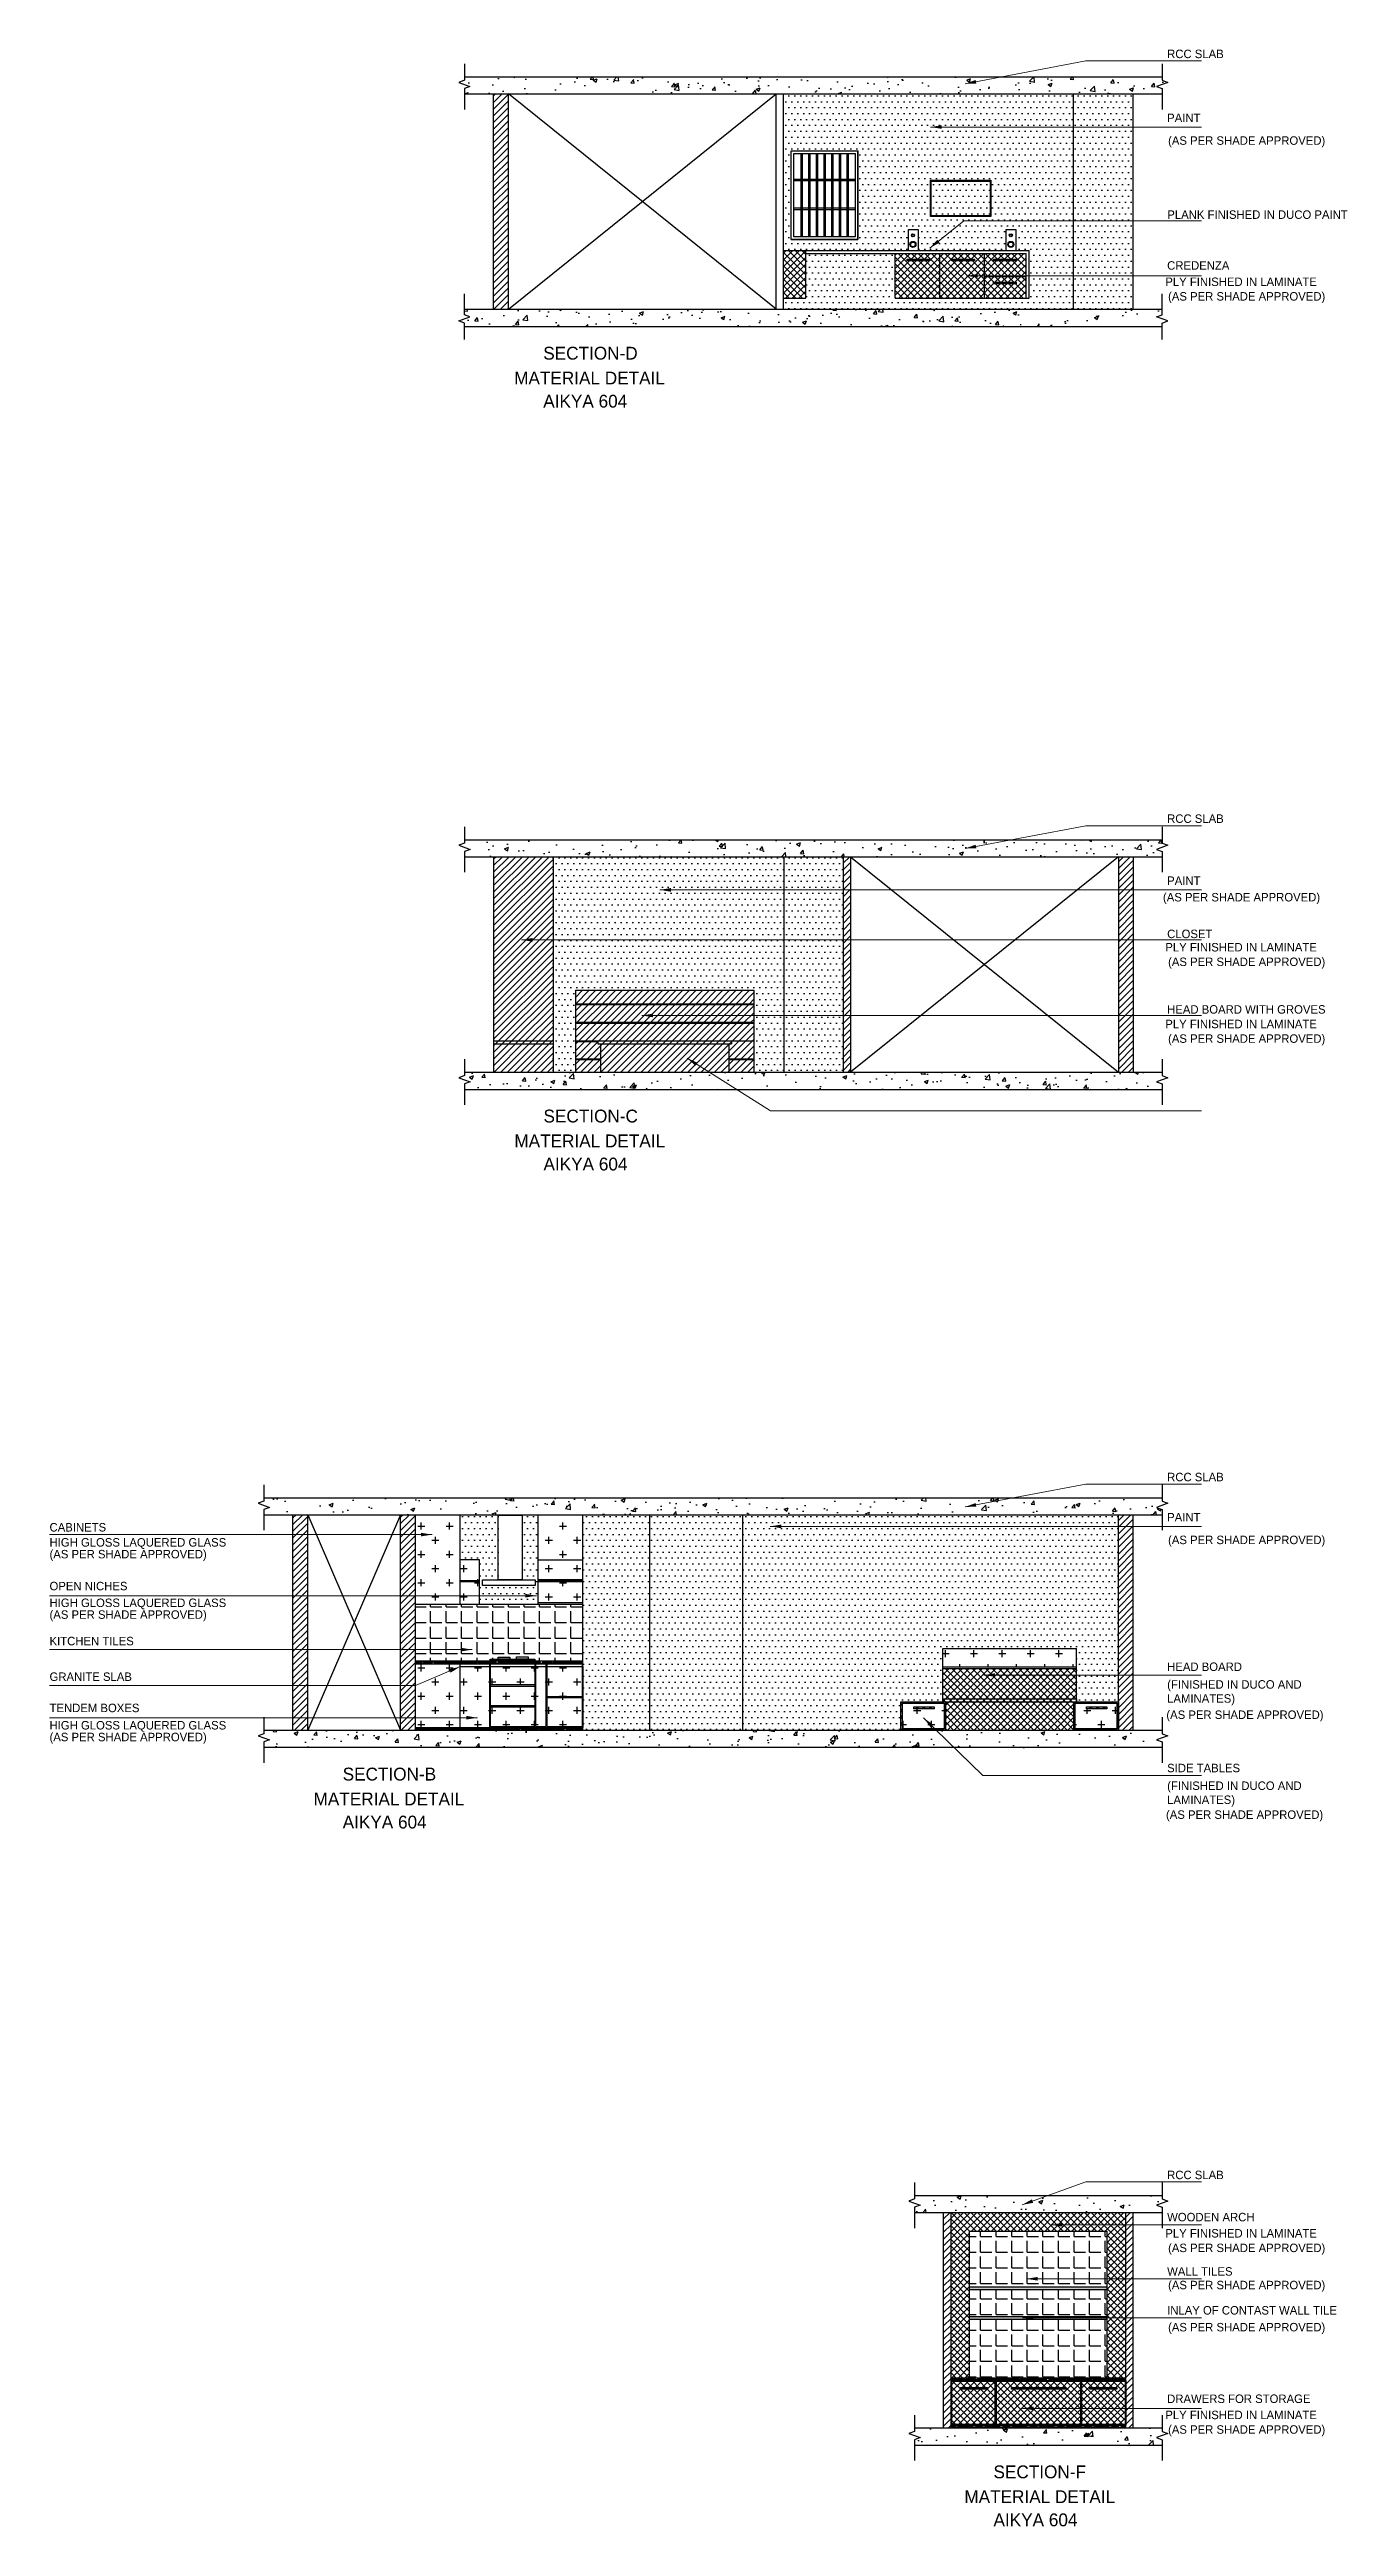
# Model space of a CAD drawing. Header units: millimetres. Extents: x -184691 to 158232, y -112569 to 33289.
# Drawn here: x -27884 to -10433, y -78041 to -44748 of the extents above; entities that cross this region are included whole.
import ezdxf

# ---------------------------------------------------------------- set-up
doc = ezdxf.new("R2010")
doc.units = ezdxf.units.MM
doc.header["$LTSCALE"] = 10
doc.layers.add('A--SPACEREF', color=3, linetype='Continuous')
doc.layers.add('DIMM-1', color=1, linetype='Continuous')
doc.styles.add('ISO', font='isocp2.shx', dxfattribs={"width": 0.8})
doc.dimstyles.new('A-DIM-100', dxfattribs={"dimscale": 100, "dimtxt": 2.25, "dimasz": 1.5, "dimexe": 1, "dimexo": 0.5, "dimgap": 0, "dimtad": 0, "dimdec": 0, "dimzin": 12, "dimdsep": 46, "dimtxsty": 'ISO', "dimblk": 'ARCHTICK', "dimcen": 1, "dimdle": 1, "dimclrd": 8, "dimclre": 8, "dimclrt": 256, "dimadec": 0, "dimazin": 3, "dimtfac": 1, "dimtdec": 0, "dimtmove": 1, "dimatfit": 2, "dimfxl": 1, "dimtvp": 0.75, "dimtolj": 1, "dimtzin": 12, "dimlwd": 18, "dimlwe": 18, "dimarcsym": 0})
pattern_1 = [(0, (-269821.57, -60023.206), (39.6875, 79.375), [0, -79.375])]
pattern_2 = [(0, (-269821.57, -60023.2), (190.5, 190.5), [95.25, -285.75]), (90, (-269773.94, -60070.83), (-190.5, 190.5), [95.25, -285.75])]
pattern_3 = [(45, (-248204.83, -33703.496), (-44.90128, 44.90128), [])]

msp = doc.modelspace()

# ---------------------------------------------------------------- texts
at = {"layer": 'A--SPACEREF'}
for s, height, p in [('RCC SLAB', 113.76, (-12857.9, -44863.8)), ('PAINT', 113.76, (-12857.9, -45723.8)), ('(AS PER SHADE APPROVED)', 113.758, (-12845.3, -46028.5)), (' PLANK FINISHED IN DUCO PAINT', 113.758, (-12897.9, -47024)), ('CREDENZA', 113.76, (-12857.9, -47707.7)), ('PLY FINISHED IN LAMINATE', 113.758, (-12882.3, -47926.8)), ('(AS PER SHADE APPROVED)', 113.758, (-12845.3, -48122.8)), ('RCC SLAB', 113.76, (-12857.9, -55142.8)), ('PAINT', 113.76, (-12857.9, -55976.9)), ('(AS PER SHADE APPROVED)', 113.758, (-12914.1, -56198.9)), ('CLOSET', 113.76, (-12857.9, -56691.9)), ('PLY FINISHED IN LAMINATE', 113.758, (-12882.3, -56871.2)), ('(AS PER SHADE APPROVED)', 113.758, (-12845.3, -57067.2)), ('HEAD BOARD WITH GROVES', 113.758, (-12857.9, -57707.3)), ('PLY FINISHED IN LAMINATE', 113.758, (-12882.3, -57903.2)), ('(AS PER SHADE APPROVED)', 113.758, (-12845.3, -58099.3)), ('RCC SLAB', 113.76, (-12857.9, -63992.4)), ('CABINETS', 113.76, (-27883.9, -64667.8)), ('PAINT', 113.76, (-12857.9, -64532.8)), ('(AS PER SHADE APPROVED)', 113.758, (-27883.9, -65029)), ('HIGH GLOSS LAQUERED GLASS', 113.758, (-27883.9, -64870.8)), ('(AS PER SHADE APPROVED)', 113.758, (-12845.3, -64837.6)), ('OPEN NICHES', 113.758, (-27883.9, -65458.1)), ('HIGH GLOSS LAQUERED GLASS', 113.758, (-27883.9, -65683.1)), ('(AS PER SHADE APPROVED)', 113.758, (-27883.9, -65841.3)), ('KITCHEN TILES', 113.758, (-27883.9, -66197.4)), ('GRANITE SLAB', 113.758, (-27883.9, -66676.3)), ('HEAD BOARD', 113.76, (-12857.9, -66542.5)), ('(FINISHED IN DUCO AND', 113.758, (-12857.9, -66780.2)), ('LAMINATES)', 113.76, (-12857.9, -66968.9)), ('TENDEM BOXES', 113.758, (-27883.9, -67096)), ('HIGH GLOSS LAQUERED GLASS', 113.758, (-27883.9, -67328.9)), ('(AS PER SHADE APPROVED)', 113.758, (-12868.4, -67187.3)), ('(AS PER SHADE APPROVED)', 113.758, (-27883.9, -67487)), ('SIDE TABLES', 113.758, (-12857.9, -67903.9)), ('(FINISHED IN DUCO AND', 113.758, (-12857.9, -68141.5)), ('LAMINATES)', 113.76, (-12857.9, -68330.2)), ('(AS PER SHADE APPROVED)', 113.758, (-12873, -68530.1)), ('RCC SLAB', 113.76, (-12857.9, -73373.1)), ('WOODEN ARCH', 113.758, (-12857.9, -73940.1)), ('PLY FINISHED IN LAMINATE', 113.758, (-12882.3, -74157.3)), ('(AS PER SHADE APPROVED)', 113.758, (-12845.3, -74353.4)), ('WALL TILES', 113.76, (-12857.9, -74670.1)), ('(AS PER SHADE APPROVED)', 113.758, (-12845.3, -74853.2)), ('INLAY OF CONTAST WALL TILE', 113.758, (-12857.9, -75192.6)), ('(AS PER SHADE APPROVED)', 113.758, (-12845.3, -75419.3)), ('PLY FINISHED IN LAMINATE', 113.758, (-12882.3, -76598.9)), ('DRAWERS FOR STORAGE', 113.758, (-12857.9, -76381.6)), ('(AS PER SHADE APPROVED)', 113.758, (-12845.3, -76794.9))]:
    msp.add_text(s, height=height, dxfattribs=at).set_placement(p)
at = {"layer": 'DIMM-1'}
for s, height, p in [('SECTION-D', 172.62, (-21245.9, -48916.2)), ('MATERIAL DETAIL', 172.617, (-21637.3, -49250.1)), ('AIKYA 604', 172.62, (-21245.9, -49561.2)), ('SECTION-C', 172.62, (-21242.7, -59170.1)), ('MATERIAL DETAIL', 172.617, (-21634.1, -59504)), ('AIKYA 604', 172.62, (-21242.7, -59815.1)), ('SECTION-B', 172.62, (-23942.7, -68014.7)), ('MATERIAL DETAIL', 172.617, (-24334.1, -68348.6)), ('AIKYA 604', 172.62, (-23942.7, -68659.7)), ('SECTION-F', 172.62, (-15192.7, -77393.8)), ('MATERIAL DETAIL', 172.617, (-15584.1, -77727.7)), ('AIKYA 604', 172.62, (-15192.7, -78038.8))]:
    msp.add_text(s, height=height, dxfattribs=at).set_placement(p)

# ---------------------------------------------------------------- blocks, each defined once
blk = doc.blocks.new('_ArchTick')
at = {"color": 0, "const_width": 0.15}
blk.add_lwpolyline([(-0.5, -0.5), (0.5, 0.5)], dxfattribs=at)

# ---------------------------------------------------------------- hatches: boundary and pattern name
h = msp.add_hatch()
h.set_pattern_fill('AR-CONC', color=256, scale=3, style=0)
h.set_pattern_definition([(50, (-230033.13, -40924.7), (546.554, -47.8173), [57.15, -628.65]), (355, (-230033.13, -40924.7), (-105.7285, 573.17), [45.72, -502.92]), (100.451, (-229987.6, -40928.7), (440.8275, 525.35), [48.57, -534.27]), (46.1842, (-230033.1, -40772.3), (813.2371, -126.127), [85.725, -942.975]), (96.6356, (-229965.4, -40782.8), (712.2127, 742.2767), [72.855, -801.405]), (351.184, (-230033.1, -40772.3), (712.2138, 742.2754), [68.58, -754.38]), (21, (-229956.93, -40810.4), (454.8446, -306.7966), [57.15, -628.65]), (326, (-229956.93, -40810.4), (185.4061, 552.5639), [45.72, -502.92]), (71.4514, (-229919.03, -40836), (640.2495, 245.7686), [48.57, -534.27]), (37.5, (-230033.13, -40924.72), (9.26581, 253.66512), [0, -496.824, 0, -510.54, 0, -504.825]), (7.5, (-230033.13, -40924.72), (200.459, 300.54172), [0, -291.084, 0, -485.394, 0, -192.405]), (327.5, (-230203.06, -40924.72), (406.77179, -17.18623), [0, -190.5, 0, -594.36, 0, -788.67]), (317.5, (-230279.26, -40924.7), (444.38754, 76.2795), [0, -247.65, 0, -394.716, 0, -560.07])])
h.paths.add_polyline_path([(-12923.1, -45162.1), (-12923.1, -45115.1), (-22306.6, -45115.1), (-22306.6, -45162.1), (-22382.4, -45189.7), (-22230.8, -45244.9), (-22306.6, -45272.5), (-22306.6, -45343.7), (-12923.1, -45343.7), (-12923.1, -45272.5), (-12998.9, -45244.9), (-12847.3, -45189.7)])
h.paths.add_polyline_path([(-12998.9, -48341.2), (-12923.1, -48313.6), (-12923.1, -48239.7), (-22306.6, -48239.7), (-22306.6, -48313.6), (-22230.8, -48341.2), (-22382.4, -48396.4), (-22306.6, -48424), (-22306.6, -48471), (-12923.1, -48471), (-12923.1, -48424), (-12847.3, -48396.4)])
h = msp.add_hatch()
h.set_pattern_fill('ANSI31', color=256, scale=20, style=0)
h.set_pattern_definition([(45, (-230033.13, -40924.72), (-44.90128, 44.90128), [])])
h.paths.add_polyline_path([(-21714.9, -45343.7), (-21914.9, -45343.7), (-21914.9, -48239.7), (-21714.9, -48239.7)])
h = msp.add_hatch()
h.set_pattern_fill('DOTS', color=256, scale=50, style=0)
h.set_pattern_definition([(0, (-230033.13, -40924.72), (39.6875, 79.375), [0, -79.375])])
h.paths.add_polyline_path([(-18014.9, -45343.7), (-18014.9, -47451.7), (-16341.3, -47451.7), (-16341.3, -47173.6), (-16202.2, -47173.6), (-16202.2, -47451.7), (-15025.5, -47451.7), (-15025.5, -47173.2), (-14886.3, -47173.2), (-14886.3, -47451.7), (-14714.9, -47451.7), (-14714.9, -48089.7), (-16514.9, -48089.7), (-16514.9, -47489.7), (-17714.9, -47489.7), (-17714.9, -48089.7), (-18014.9, -48089.7), (-18014.9, -48239.7), (-14114.9, -48239.7), (-14114.9, -45343.7)])
h.paths.add_polyline_path([(-15227.6, -46506), (-15227.6, -46992), (-16039.6, -46992), (-16039.6, -46506)], flags=16)
h.paths.add_polyline_path([(-15237.6, -46516), (-15237.6, -46982), (-16029.6, -46982), (-16029.6, -46516)], flags=0)
h.paths.add_polyline_path([(-17014.9, -46109.7), (-17014.9, -47301.7), (-17914.9, -47301.7), (-17914.9, -46109.7)], flags=16)
h.paths.add_polyline_path([(-13314.9, -45343.7), (-14114.9, -45343.7), (-14114.9, -48239.7), (-13314.9, -48239.7)])
h = msp.add_hatch()
h.set_pattern_fill('ANSI37', color=256, scale=20, style=0)
h.set_pattern_definition([(45, (-230033.13, -40924.72), (-44.90128, 44.90128), []), (135, (-230033.13, -40924.72), (-44.90128, -44.90128), [])])
h.paths.add_polyline_path([(-15914.9, -47489.7), (-16514.9, -47489.7), (-16514.9, -48089.7), (-15914.9, -48089.7)])
h.paths.add_polyline_path([(-16352.7, -47588.5), (-16352.7, -47567.2), (-16049.6, -47567.2), (-16049.6, -47588.5)], flags=16)
h.paths.add_polyline_path([(-15314.9, -47489.7), (-15914.9, -47489.7), (-15914.9, -48089.7), (-15314.9, -48089.7)])
h.paths.add_polyline_path([(-15752.7, -47588.5), (-15752.7, -47567.2), (-15449.6, -47567.2), (-15449.6, -47588.5)], flags=16)
h.paths.add_polyline_path([(-14752.9, -47489.7), (-15314.9, -47489.7), (-15314.9, -47789.7), (-14752.9, -47789.7)])
h.paths.add_polyline_path([(-15190.7, -47588.5), (-15190.7, -47567.2), (-14887.6, -47567.2), (-14887.6, -47588.5)], flags=16)
h.paths.add_polyline_path([(-14752.9, -47799.7), (-15314.9, -47799.7), (-15314.9, -48089.7), (-14752.9, -48089.7)])
h.paths.add_polyline_path([(-15190.7, -47898.5), (-15190.7, -47877.2), (-14887.6, -47877.2), (-14887.6, -47898.5)], flags=16)
h.paths.add_polyline_path([(-17714.9, -47451.7), (-18014.9, -47451.7), (-18014.9, -48089.7), (-17714.9, -48089.7)])
h = msp.add_hatch()
h.set_pattern_fill('AR-CONC', color=256, scale=3, style=0)
h.set_pattern_definition([(50, (-248204.83, -33703.5), (546.554, -47.81726), [57.15, -628.65]), (355, (-248204.83, -33703.5), (-105.7285, 573.1699), [45.72, -502.92]), (100.451, (-248159.3, -33707.5), (440.8275, 525.3501), [48.57, -534.27]), (46.1842, (-248204.8, -33551.1), (813.2371, -126.127), [85.725, -942.975]), (96.6356, (-248137.1, -33561.6), (712.2127, 742.2767), [72.855, -801.405]), (351.184, (-248204.8, -33551.1), (712.2138, 742.2754), [68.58, -754.38]), (21, (-248128.63, -33589.2), (454.8446, -306.79656), [57.15, -628.65]), (326, (-248128.63, -33589.2), (185.4061, 552.5639), [45.72, -502.92]), (71.4514, (-248090.73, -33614.76), (640.2495, 245.7686), [48.57, -534.27]), (37.5, (-248204.83, -33703.5), (9.26581, 253.66512), [0, -496.824, 0, -510.54, 0, -504.825]), (7.5, (-248204.83, -33703.5), (200.459, 300.54172), [0, -291.084, 0, -485.394, 0, -192.405]), (327.5, (-248374.76, -33703.5), (406.77179, -17.18623), [0, -190.5, 0, -594.36, 0, -788.67]), (317.5, (-248450.96, -33703.5), (444.38754, 76.27947), [0, -247.65, 0, -394.716, 0, -560.07])])
h.paths.add_polyline_path([(-12923.1, -55597.6), (-12923.1, -55526.4), (-12998.9, -55498.8), (-12923.1, -55471.2), (-12923.1, -55369), (-22303.5, -55369), (-22303.5, -55471.2), (-22227.6, -55498.8), (-22303.5, -55526.4), (-22303.5, -55597.6)])
h.paths.add_polyline_path([(-12923.1, -58724.8), (-12923.1, -58651), (-12998.9, -58623.4), (-12923.1, -58595.8), (-12923.1, -58493.6), (-22303.5, -58493.6), (-22303.5, -58595.8), (-22227.6, -58623.4), (-22303.5, -58651), (-22303.5, -58724.8)])
h = msp.add_hatch()
h.set_pattern_fill('ANSI31', color=256, scale=20, style=0)
h.set_pattern_definition(pattern_3)
h.paths.add_polyline_path([(-21113.3, -55597.6), (-21913.3, -55597.6), (-21913.3, -58073.6), (-21113.3, -58073.6)])
h.paths.add_polyline_path([(-17113.3, -55597.6), (-17213.3, -55597.6), (-17213.3, -58493.6), (-17113.3, -58493.6)])
h = msp.add_hatch()
h.set_pattern_fill('DOTS', color=256, scale=50, style=0)
h.set_pattern_definition([(0, (-248204.83, -33703.496), (39.6875, 79.375), [0, -79.375])])
h.paths.add_polyline_path([(-18413.3, -57393.6), (-18413.3, -58493.6), (-18013.3, -58493.6), (-18013.3, -55597.6), (-21113.3, -55597.6), (-21113.3, -58493.6), (-20813.3, -58493.6), (-20813.3, -57393.6)])
h.paths.add_polyline_path([(-18013.3, -58493.6), (-17213.3, -58493.6), (-17213.3, -55597.6), (-18013.3, -55597.6)])
h = msp.add_hatch()
h.set_pattern_fill('ANSI31', color=256, scale=20, style=0)
h.set_pattern_definition(pattern_3)
h.paths.add_polyline_path([(-13313.3, -55597.6), (-13513.3, -55597.6), (-13513.3, -58493.6), (-13313.3, -58493.6)])
h = msp.add_hatch()
h.set_pattern_fill('ANSI31', color=256, scale=20, style=0)
h.set_pattern_definition(pattern_3)
h.paths.add_polyline_path([(-18413.3, -57393.6), (-20813.3, -57393.6), (-20813.3, -57573.6), (-18413.3, -57573.6)])
h.paths.add_polyline_path([(-18413.3, -57583.6), (-20813.3, -57583.6), (-20813.3, -57823.6), (-18413.3, -57823.6)])
h.paths.add_polyline_path([(-18413.3, -57833.6), (-20813.3, -57833.6), (-20813.3, -58073.6), (-18413.3, -58073.6)])
h.paths.add_polyline_path([(-18713.3, -58073.6), (-20513.3, -58073.6), (-20513.3, -58111.6), (-18713.3, -58111.6)])
h.paths.add_polyline_path([(-18751.3, -58111.6), (-20475.3, -58111.6), (-20475.3, -58493.6), (-18751.3, -58493.6)])
h.paths.add_polyline_path([(-20475.3, -58111.6), (-20513.3, -58111.6), (-20513.3, -58083.6), (-20813.3, -58083.6), (-20813.3, -58313.6), (-20475.3, -58313.6)])
h.paths.add_polyline_path([(-20475.3, -58323.6), (-20813.3, -58323.6), (-20813.3, -58493.6), (-20475.3, -58493.6)])
h.paths.add_polyline_path([(-18413.3, -58073.6), (-18713.3, -58073.6), (-18713.3, -58111.6), (-18751.3, -58111.6), (-18751.3, -58313.6), (-18413.3, -58313.6)])
h.paths.add_polyline_path([(-18413.3, -58323.6), (-18751.3, -58323.6), (-18751.3, -58493.6), (-18413.3, -58493.6)])
h.paths.add_polyline_path([(-21113.3, -58111.6), (-21913.3, -58111.6), (-21913.3, -58493.6), (-21113.3, -58493.6)])
h.paths.add_polyline_path([(-21113.3, -58073.6), (-21913.3, -58073.6), (-21913.3, -58111.6), (-21113.3, -58111.6)])
h = msp.add_hatch()
h.set_pattern_fill('AR-CONC', color=256, scale=3, style=0)
h.set_pattern_definition([(50, (-269821.57, -60023.2), (546.554, -47.81726), [57.15, -628.65]), (355, (-269821.57, -60023.2), (-105.7285, 573.1699), [45.72, -502.92]), (100.451, (-269776, -60027.2), (440.8275, 525.3501), [48.57, -534.27]), (46.1842, (-269821.6, -59870.8), (813.2371, -126.127), [85.725, -942.975]), (96.6356, (-269753.8, -59881.3), (712.2127, 742.2767), [72.855, -801.405]), (351.184, (-269821.6, -59870.8), (712.2138, 742.2754), [68.58, -754.38]), (21, (-269745.37, -59908.9), (454.84464, -306.79656), [57.15, -628.65]), (326, (-269745.37, -59908.9), (185.4061, 552.5639), [45.72, -502.92]), (71.4514, (-269707.47, -59934.47), (640.2495, 245.7686), [48.57, -534.27]), (37.5, (-269821.57, -60023.2), (9.26581, 253.66512), [0, -496.824, 0, -510.54, 0, -504.825]), (7.5, (-269821.57, -60023.2), (200.459, 300.54172), [0, -291.084, 0, -485.394, 0, -192.405]), (327.5, (-269991.5, -60023.2), (406.77179, -17.18623), [0, -190.5, 0, -594.36, 0, -788.67]), (317.5, (-270067.7, -60023.2), (444.38754, 76.27947), [0, -247.65, 0, -394.716, 0, -560.07])])
h.paths.add_polyline_path([(-12998.9, -64343.4), (-12847.3, -64288.2), (-12923.1, -64260.6), (-12923.1, -64213.6), (-25003.5, -64213.6), (-25003.5, -64260.6), (-25079.3, -64288.2), (-24927.6, -64343.4), (-25003.5, -64371), (-25003.5, -64442.2), (-12923.1, -64442.2), (-12923.1, -64371)])
h.paths.add_polyline_path([(-12998.9, -67468), (-12847.3, -67412.8), (-12923.1, -67385.2), (-12923.1, -67338.2), (-25003.5, -67338.2), (-25003.5, -67385.2), (-25079.3, -67412.8), (-24927.6, -67468), (-25003.5, -67495.6), (-25003.5, -67569.5), (-12923.1, -67569.5), (-12923.1, -67495.6)])
h = msp.add_hatch()
h.set_pattern_fill('ANSI31', color=256, scale=20, style=0)
h.paths.add_polyline_path([(-24413.3, -64442.2), (-24613.3, -64442.2), (-24613.3, -67338.2), (-24413.3, -67338.2)])
h.paths.add_polyline_path([(-13313.3, -64442.2), (-13513.3, -64442.2), (-13513.3, -67338.2), (-13313.3, -67338.2)])
h = msp.add_hatch()
h.set_pattern_fill('ANSI31', color=256, scale=20, style=0)
h.paths.add_polyline_path([(-23163.3, -67338.2), (-22963.3, -67338.2), (-22963.3, -64442.2), (-23163.3, -64442.2)])
h = msp.add_hatch()
h.set_pattern_fill('CROSS', color=256, scale=30, style=0)
h.set_pattern_definition(pattern_2)
h.paths.add_polyline_path([(-22363.3, -64442.2), (-22963.3, -64442.2), (-22963.3, -65648.2), (-22363.3, -65648.2)])
h.paths.add_polyline_path([(-22103.3, -65048.2), (-22363.3, -65048.2), (-22363.3, -65328.4), (-22103.3, -65328.4)])
h.paths.add_polyline_path([(-22103.3, -65338.4), (-22363.3, -65338.4), (-22363.3, -65648.2), (-22103.3, -65648.2)])
h.paths.add_polyline_path([(-20713.3, -64442.2), (-21313.3, -64442.2), (-21313.3, -65048.2), (-20713.3, -65048.2)])
h.paths.add_polyline_path([(-20713.3, -65048.2), (-21313.3, -65048.2), (-21313.3, -65311.4), (-20713.3, -65311.4)])
h.paths.add_polyline_path([(-20713.3, -65341.4), (-21313.3, -65341.4), (-21313.3, -65628.2), (-20713.3, -65628.2)])
h.paths.add_polyline_path([(-22363.3, -66446.2), (-22963.3, -66446.2), (-22963.3, -67300.2), (-22363.3, -67300.2)])
h.paths.add_polyline_path([(-21969, -66484.2), (-22363.3, -66484.2), (-22363.3, -67300.2), (-21969, -67300.2)])
h.paths.add_polyline_path([(-21359.8, -67026.2), (-21959, -67026.2), (-21959, -67290.2), (-21359.8, -67290.2)])
h.paths.add_polyline_path([(-21359.8, -66746.2), (-21959, -66746.2), (-21959, -67006.2), (-21359.8, -67006.2)])
h.paths.add_polyline_path([(-21359.8, -66484.2), (-21959, -66484.2), (-21959, -66726.2), (-21359.8, -66726.2)])
h.paths.add_polyline_path([(-21209.8, -66484.2), (-21349.8, -66484.2), (-21349.8, -67290.2), (-21209.8, -67290.2)])
h.paths.add_polyline_path([(-20723.3, -66484.2), (-21199.8, -66484.2), (-21199.8, -66892.2), (-20723.3, -66892.2)])
h = msp.add_hatch()
h.set_pattern_fill('DOTS', color=256, scale=50, style=0)
h.set_pattern_definition(pattern_1)
h.paths.add_polyline_path([(-22103.3, -65048.2), (-22103.3, -65648.2), (-21313.3, -65648.2), (-21313.3, -64442.2), (-22363.3, -64442.2), (-22363.3, -65048.2)])
h.paths.add_polyline_path([(-21854, -64447), (-21530.3, -64447), (-21530.3, -65317.7), (-21352.7, -65317.7), (-21352.7, -65392.9), (-22060.7, -65392.9), (-22060.7, -65317.7), (-21854, -65317.7)], flags=16)
h = msp.add_hatch()
h.set_pattern_fill('DOTS', color=256, scale=50, style=0)
h.set_pattern_definition(pattern_1)
h.paths.add_polyline_path([(-19813.3, -64442.2), (-20713.3, -64442.2), (-20713.3, -66408.2), (-20713.3, -67338.2), (-19813.3, -67338.2)])
h.paths.add_polyline_path([(-18563.3, -64442.2), (-19813.3, -64442.2), (-19813.3, -67338.2), (-18563.3, -67338.2)])
h.paths.add_polyline_path([(-13513.3, -64442.2), (-18563.3, -64442.2), (-18563.3, -67338.2), (-16437.3, -67338.2), (-16437.3, -66956.2), (-15875.3, -66956.2), (-15875.3, -66918.2), (-15875.3, -66238.2), (-14075.3, -66238.2), (-14075.3, -66918.2), (-14075.3, -66956.2), (-13513.3, -66956.2)])
h = msp.add_hatch()
h.set_pattern_fill('ANGLE', color=256, scale=30, style=0)
h.set_pattern_definition([(0, (-269821.57, -60023.2), (0, 209.55), [152.4, -57.15]), (90, (-269821.57, -60023.2), (-209.55, 1e-14), [152.4, -57.15])])
h.paths.add_polyline_path([(-20713.3, -65648.2), (-22963.3, -65648.2), (-22963.3, -66408.2), (-21959, -66408.2), (-21959, -66385.3), (-21852.6, -66385.3), (-21852.6, -66355.1), (-21694.3, -66355.1), (-21694.3, -66385.3), (-21605.3, -66385.3), (-21605.3, -66354.4), (-21447, -66354.4), (-21447, -66385.3), (-21359.8, -66385.3), (-21359.8, -66408.2), (-20713.3, -66408.2)])
h = msp.add_hatch()
h.set_pattern_fill('CROSS', color=256, scale=30, style=0)
h.set_pattern_definition(pattern_2)
h.paths.add_polyline_path([(-15875.3, -66238.2), (-15875.3, -66488.2), (-14075.3, -66488.2), (-14075.3, -66238.2)])
h.paths.add_polyline_path([(-15857.3, -67318.2), (-15857.3, -66976.2), (-16417.3, -66976.2), (-16417.3, -67318.2)])
h.paths.add_polyline_path([(-15990.9, -67051), (-16264.7, -67051), (-16264.7, -67024.3), (-15990.9, -67024.3)], flags=16)
h.paths.add_polyline_path([(-13533.3, -67318.2), (-13533.3, -66976.2), (-14093.3, -66976.2), (-14093.3, -67318.2)])
h.paths.add_polyline_path([(-13940.7, -67051), (-13940.7, -67024.3), (-13666.9, -67024.3), (-13666.9, -67051)], flags=16)
h = msp.add_hatch()
h.set_pattern_fill('AR-RROOF', color=256, style=0)
h.paths.add_polyline_path([(-22363.3, -66446.2), (-22363.3, -66408.2), (-22963.3, -66408.2), (-22963.3, -66446.2)])
h = msp.add_hatch()
h.set_pattern_fill('AR-RROOF', color=256, style=0)
h.paths.add_polyline_path([(-20713.3, -66446.2), (-20713.3, -66408.2), (-22363.3, -66408.2), (-22363.3, -66446.2)])
h = msp.add_hatch()
h.set_pattern_fill('ANSI37', color=256, scale=20, style=0)
h.set_pattern_definition([(45, (-269821.57, -60023.206), (-44.90128, 44.90128), []), (135, (-269821.57, -60023.206), (-44.90128, -44.90128), [])])
h.paths.add_polyline_path([(-15837.3, -66956.2), (-16437.3, -66956.2), (-16437.3, -67338.2), (-15837.3, -67338.2)])
h.paths.add_polyline_path([(-15857.3, -67318.2), (-16417.3, -67318.2), (-16417.3, -66976.2), (-15857.3, -66976.2)], flags=16)
h.paths.add_polyline_path([(-15990.9, -67024.3), (-15990.9, -67051), (-16264.7, -67051), (-16264.7, -67024.3)], flags=0)
h.paths.add_polyline_path([(-13513.3, -66956.2), (-14113.3, -66956.2), (-14113.3, -67338.2), (-13513.3, -67338.2)])
h.paths.add_polyline_path([(-14093.3, -66976.2), (-13533.3, -66976.2), (-13533.3, -67318.2), (-14093.3, -67318.2)], flags=16)
h.paths.add_polyline_path([(-13940.7, -67024.3), (-13666.9, -67024.3), (-13666.9, -67051), (-13940.7, -67051)], flags=0)
h.paths.add_polyline_path([(-14113.3, -66956.2), (-15837.3, -66956.2), (-15837.3, -67338.2), (-14113.3, -67338.2)])
h.paths.add_polyline_path([(-14075.3, -66918.2), (-15875.3, -66918.2), (-15875.3, -66956.2), (-15837.3, -66956.2), (-14075.3, -66956.2)])
h.paths.add_polyline_path([(-14075.3, -66508.2), (-15875.3, -66508.2), (-15875.3, -66918.2), (-14075.3, -66918.2)])
h = msp.add_hatch()
h.set_pattern_fill('CROSS', color=256, scale=30, style=0)
h.set_pattern_definition(pattern_2)
h.paths.add_polyline_path([(-21199.8, -66902.2), (-21199.8, -67290.2), (-20723.3, -67290.2), (-20723.3, -66902.2)])
h = msp.add_hatch()
h.set_pattern_fill('AR-RROOF', color=256, style=0)
h.paths.add_polyline_path([(-22363.3, -67300.2), (-22363.3, -67338.2), (-20713.3, -67338.2), (-20713.3, -67300.2)])
h.paths.add_polyline_path([(-22963.3, -67300.2), (-22963.3, -67338.2), (-22363.3, -67338.2), (-22363.3, -67300.2)])
h = msp.add_hatch()
h.set_pattern_fill('AR-CONC', color=256, scale=3, style=0)
h.set_pattern_definition([(50, (-295326, -67439.5), (546.554, -47.81726), [57.15, -628.65]), (355, (-295326, -67439.5), (-105.7285, 573.1699), [45.72, -502.92]), (100.451, (-295280.45, -67443.5), (440.8275, 525.3501), [48.57, -534.27]), (46.1842, (-295326, -67287.1), (813.2371, -126.127), [85.725, -942.975]), (96.6356, (-295258.2, -67297.6), (712.2127, 742.2767), [72.855, -801.405]), (351.184, (-295326, -67287.1), (712.2138, 742.2754), [68.58, -754.38]), (21, (-295249.8, -67325.2), (454.84464, -306.79656), [57.15, -628.65]), (326, (-295249.8, -67325.2), (185.4061, 552.5639), [45.72, -502.92]), (71.4514, (-295211.9, -67350.76), (640.2495, 245.7686), [48.57, -534.27]), (37.5, (-295326, -67439.5), (9.26581, 253.66512), [0, -496.824, 0, -510.54, 0, -504.825]), (7.5, (-295326, -67439.5), (200.459, 300.54172), [0, -291.084, 0, -485.394, 0, -192.405]), (327.5, (-295495.92, -67439.5), (406.77179, -17.18623), [0, -190.5, 0, -594.36, 0, -788.67]), (317.5, (-295572.12, -67439.5), (444.38754, 76.27947), [0, -247.65, 0, -394.716, 0, -560.07])])
h.paths.add_polyline_path([(-12923.1, -73750.1), (-12998.9, -73722.5), (-12847.3, -73667.3), (-12923.1, -73639.7), (-12923.1, -73592.7), (-16253.5, -73592.7), (-16253.5, -73639.7), (-16329.3, -73667.3), (-16177.6, -73722.5), (-16253.5, -73750.1), (-16253.5, -73821.3), (-12923.1, -73821.3)])
h.paths.add_polyline_path([(-12998.9, -76847.1), (-12847.3, -76791.9), (-12923.1, -76764.3), (-12923.1, -76717.3), (-16253.5, -76717.3), (-16253.5, -76764.3), (-16329.3, -76791.9), (-16177.6, -76847.1), (-16253.5, -76874.7), (-16253.5, -76948.5), (-12923.1, -76948.5), (-12923.1, -76874.7)])
h = msp.add_hatch()
h.set_pattern_fill('ANSI31', color=256, scale=20, style=0)
h.set_pattern_definition([(45, (-295326, -67439.496), (-44.90128, 44.90128), [])])
h.paths.add_polyline_path([(-15763.3, -73821.3), (-15863.3, -73821.3), (-15863.3, -76717.3), (-15763.3, -76717.3)])
h.paths.add_polyline_path([(-13313.3, -73821.3), (-13413.3, -73821.3), (-13413.3, -76717.3), (-13313.3, -76717.3)])
h = msp.add_hatch()
h.set_pattern_fill('ANSI37', color=256, scale=20, style=0)
h.set_pattern_definition([(45, (-295326, -67439.496), (-44.90128, 44.90128), []), (135, (-295326, -67439.496), (-44.90128, -44.90128), [])])
h.paths.add_polyline_path([(-15173.3, -76089.3), (-15753.3, -76089.3), (-15753.3, -76669.3), (-15173.3, -76669.3)])
h.paths.add_polyline_path([(-15637.6, -76194.4), (-15637.6, -76173.2), (-15273.4, -76173.2), (-15273.4, -76194.4)], flags=16)
h.paths.add_polyline_path([(-14023.3, -76089.3), (-15153.3, -76089.3), (-15153.3, -76669.3), (-14023.3, -76669.3)])
h.paths.add_polyline_path([(-14952.4, -76194.4), (-14952.4, -76173.2), (-14223.9, -76173.2), (-14223.9, -76194.4)], flags=16)
h.paths.add_polyline_path([(-13423.3, -76089.3), (-14003.3, -76089.3), (-14003.3, -76669.3), (-13423.3, -76669.3)])
h.paths.add_polyline_path([(-13897, -76194.4), (-13897, -76173.2), (-13532.8, -76173.2), (-13532.8, -76194.4)], flags=16)
h.paths.add_polyline_path([(-13413.3, -73821.3), (-15763.3, -73821.3), (-15763.3, -76041.3), (-15513.3, -76041.3), (-15513.3, -74071.3), (-13663.3, -74071.3), (-13663.3, -76041.3), (-13413.3, -76041.3)])
h = msp.add_hatch()
h.set_pattern_fill('ANGLE', color=256, scale=30, style=0)
h.set_pattern_definition([(0, (-295326, -67439.5), (0, 209.55), [152.4, -57.15]), (90, (-295326, -67439.5), (-209.55, 1e-14), [152.4, -57.15])])
h.paths.add_polyline_path([(-13663.3, -74071.3), (-15513.3, -74071.3), (-15513.3, -74818.3), (-13663.3, -74818.3)])
h.paths.add_polyline_path([(-13663.3, -74856.3), (-15513.3, -74856.3), (-15513.3, -75218.3), (-13663.3, -75218.3)])
h.paths.add_polyline_path([(-13663.3, -75256.3), (-15513.3, -75256.3), (-15513.3, -76041.3), (-13663.3, -76041.3)])
h = msp.add_hatch(color=256)
h.paths.add_polyline_path([(-13663.3, -74818.3), (-15513.3, -74818.3), (-15513.3, -74856.3), (-13663.3, -74856.3)])
h.paths.add_polyline_path([(-13663.3, -75218.3), (-15513.3, -75218.3), (-15513.3, -75256.3), (-13663.3, -75256.3)])
h = msp.add_hatch()
h.set_pattern_fill('AR-RROOF', color=256, style=0)
h.paths.add_polyline_path([(-15763.3, -76041.3), (-15763.3, -76079.3), (-15163.3, -76079.3), (-13413.3, -76079.3), (-13413.3, -76041.3)])
h.paths.add_polyline_path([(-13413.3, -76717.3), (-13413.3, -76679.3), (-14013.3, -76679.3), (-15763.3, -76679.3), (-15763.3, -76717.3)])

# ---------------------------------------------------------------- linework, layer by layer
for p, q in [((-22306.6, -45115.1), (-12923.1, -45115.1)), ((-22306.6, -45343.7), (-12923.1, -45343.7)), ((-21914.9, -48239.7), (-21914.9, -45343.7)), ((-21714.9, -48239.7), (-21714.9, -45343.7)), ((-18114.9, -48239.7), (-21714.9, -45343.7)), ((-21714.9, -48239.7), (-18114.9, -45343.7)), ((-18114.9, -48239.7), (-18114.9, -45343.7)), ((-18014.9, -48239.7), (-18014.9, -45343.7)), ((-14114.9, -48239.7), (-14114.9, -45343.7)), ((-13314.9, -48239.7), (-13314.9, -45343.7)), ((-17914.9, -46109.7), (-17014.9, -46109.7)), ((-17914.9, -47301.7), (-17914.9, -46109.7)), ((-17784.3, -46147.7), (-17784.3, -47263.7)), ((-17764.3, -46147.7), (-17764.3, -47263.7)), ((-17681.2, -46147.7), (-17681.2, -47263.7)), ((-17681.2, -46147.7), (-17681.2, -47263.7)), ((-17661.2, -46147.7), (-17661.2, -47263.7)), ((-17661.2, -46147.7), (-17661.2, -47263.7)), ((-17578, -46147.7), (-17578, -47263.7)), ((-17558, -46147.7), (-17558, -47263.7)), ((-17474.9, -46147.7), (-17474.9, -47263.7)), ((-17474.9, -46147.7), (-17474.9, -47263.7)), ((-17454.9, -46147.7), (-17454.9, -47263.7)), ((-17454.9, -46147.7), (-17454.9, -47263.7)), ((-17371.7, -46147.7), (-17371.7, -47263.7)), ((-17371.7, -46147.7), (-17371.7, -47263.7)), ((-17351.7, -46147.7), (-17351.7, -47263.7)), ((-17351.7, -46147.7), (-17351.7, -47263.7)), ((-17268.5, -46147.7), (-17268.5, -47263.7)), ((-17268.5, -46147.7), (-17268.5, -47263.7)), ((-17248.5, -46147.7), (-17248.5, -47263.7)), ((-17248.5, -46147.7), (-17248.5, -47263.7)), ((-17165.4, -46147.7), (-17165.4, -47263.7)), ((-17145.4, -46147.7), (-17145.4, -47263.7)), ((-17052.9, -46147.7), (-17052.9, -46413.2)), ((-17014.9, -47301.7), (-17014.9, -46109.7)), ((-17876.9, -46489.5), (-17784.3, -46489.5)), ((-17876.9, -46509.5), (-17784.3, -46509.5)), ((-17784.3, -46509.5), (-17784.3, -46877.4)), ((-17764.3, -46489.5), (-17681.2, -46489.5)), ((-17764.3, -46509.5), (-17764.3, -46877.4)), ((-17764.3, -46509.5), (-17681.2, -46509.5)), ((-17681.2, -46509.5), (-17681.2, -46877.4)), ((-17681.2, -46509.5), (-17681.2, -46877.4)), ((-17661.2, -46489.5), (-17578, -46489.5)), ((-17661.2, -46509.5), (-17661.2, -46877.4)), ((-17661.2, -46509.5), (-17661.2, -46877.4)), ((-17661.2, -46509.5), (-17578, -46509.5)), ((-17578, -46509.5), (-17578, -46877.4)), ((-17558, -46489.5), (-17474.9, -46489.5)), ((-17558, -46509.5), (-17558, -46877.4)), ((-17558, -46509.5), (-17474.9, -46509.5)), ((-17474.9, -46509.5), (-17474.9, -46877.4)), ((-17474.9, -46509.5), (-17474.9, -46877.4)), ((-17454.9, -46489.5), (-17371.7, -46489.5)), ((-17454.9, -46509.5), (-17454.9, -46877.4)), ((-17454.9, -46509.5), (-17454.9, -46877.4)), ((-17454.9, -46509.5), (-17371.7, -46509.5)), ((-17371.7, -46509.5), (-17371.7, -46877.4)), ((-17371.7, -46509.5), (-17371.7, -46877.4)), ((-17351.7, -46489.5), (-17268.5, -46489.5)), ((-17351.7, -46509.5), (-17351.7, -46877.4)), ((-17351.7, -46509.5), (-17351.7, -46877.4)), ((-17351.7, -46509.5), (-17268.5, -46509.5)), ((-17268.5, -46509.5), (-17268.5, -46877.4)), ((-17268.5, -46509.5), (-17268.5, -46877.4)), ((-17248.5, -46489.5), (-17165.4, -46489.5)), ((-17248.5, -46509.5), (-17248.5, -46877.4)), ((-17248.5, -46509.5), (-17248.5, -46877.4)), ((-17248.5, -46509.5), (-17165.4, -46509.5)), ((-17165.4, -46509.5), (-17165.4, -46877.4)), ((-17145.4, -46489.5), (-17052.9, -46489.5)), ((-17145.4, -46509.5), (-17145.4, -46877.4)), ((-17145.4, -46509.5), (-17052.9, -46509.5)), ((-17052.9, -46433.2), (-17052.9, -46801.1)), ((-17876.9, -46877.4), (-17784.3, -46877.4)), ((-17876.9, -46897.4), (-17784.3, -46897.4)), ((-17784.3, -46897.4), (-17784.3, -47263.7)), ((-17764.3, -46877.4), (-17681.2, -46877.4)), ((-17764.3, -46897.4), (-17764.3, -47263.7)), ((-17764.3, -46897.4), (-17681.2, -46897.4)), ((-17681.2, -46897.4), (-17681.2, -47263.7)), ((-17681.2, -46897.4), (-17681.2, -47263.7)), ((-17661.2, -46877.4), (-17578, -46877.4)), ((-17661.2, -46897.4), (-17661.2, -47263.7)), ((-17661.2, -46897.4), (-17661.2, -47263.7)), ((-17661.2, -46897.4), (-17578, -46897.4)), ((-17578, -46897.4), (-17578, -47263.7)), ((-17558, -46877.4), (-17474.9, -46877.4)), ((-17558, -46897.4), (-17558, -47263.7)), ((-17558, -46897.4), (-17474.9, -46897.4)), ((-17474.9, -46897.4), (-17474.9, -47263.7)), ((-17474.9, -46897.4), (-17474.9, -47263.7)), ((-17454.9, -46877.4), (-17371.7, -46877.4)), ((-17454.9, -46897.4), (-17454.9, -47263.7)), ((-17454.9, -46897.4), (-17454.9, -47263.7)), ((-17454.9, -46897.4), (-17371.7, -46897.4)), ((-17371.7, -46897.4), (-17371.7, -47263.7)), ((-17371.7, -46897.4), (-17371.7, -47263.7)), ((-17351.7, -46877.4), (-17268.5, -46877.4)), ((-17351.7, -46897.4), (-17351.7, -47263.7)), ((-17351.7, -46897.4), (-17351.7, -47263.7)), ((-17351.7, -46897.4), (-17268.5, -46897.4)), ((-17268.5, -46897.4), (-17268.5, -47263.7)), ((-17268.5, -46897.4), (-17268.5, -47263.7)), ((-17248.5, -46877.4), (-17165.4, -46877.4)), ((-17248.5, -46897.4), (-17248.5, -47263.7)), ((-17248.5, -46897.4), (-17248.5, -47263.7)), ((-17248.5, -46897.4), (-17165.4, -46897.4)), ((-17165.4, -46897.4), (-17165.4, -47263.7)), ((-17145.4, -46877.4), (-17052.9, -46877.4)), ((-17145.4, -46897.4), (-17145.4, -47263.7)), ((-17145.4, -46897.4), (-17052.9, -46897.4)), ((-17052.9, -46821.1), (-17052.9, -47089.4)), ((-17052.9, -46821.1), (-17052.9, -47089.4)), ((-18014.9, -47451.7), (-14714.9, -47451.7)), ((-17914.9, -47301.7), (-17014.9, -47301.7)), ((-17714.9, -48089.7), (-17714.9, -47451.7)), ((-17714.9, -47489.7), (-14752.9, -47489.7)), ((-16514.9, -48089.7), (-16514.9, -47489.7)), ((-15914.9, -48089.7), (-15914.9, -47489.7)), ((-15314.9, -48089.7), (-15314.9, -47489.7)), ((-14752.9, -48089.7), (-14752.9, -47489.7)), ((-14714.9, -48089.7), (-14714.9, -47451.7)), ((-15314.9, -47789.7), (-14752.9, -47789.7)), ((-15314.9, -47799.7), (-14752.9, -47799.7)), ((-22306.6, -48239.7), (-12923.1, -48239.7)), ((-18014.9, -48089.7), (-17714.9, -48089.7)), ((-16514.9, -48089.7), (-14714.9, -48089.7)), ((-22306.6, -48471), (-12923.1, -48471)), ((-22303.5, -55369), (-12923.1, -55369)), ((-22303.5, -55369), (-12923.1, -55369)), ((-22303.5, -55597.6), (-12923.1, -55597.6)), ((-21913.3, -55597.6), (-21913.3, -58493.6)), ((-21113.3, -55597.6), (-21113.3, -58493.6)), ((-18013.3, -55597.6), (-18013.3, -58493.6)), ((-17213.3, -55597.6), (-17213.3, -58493.6)), ((-17113.3, -55597.6), (-17113.3, -58493.6)), ((-17113.3, -55597.6), (-13513.3, -58493.6)), ((-13513.3, -55597.6), (-17113.3, -58493.6)), ((-13513.3, -55597.6), (-13513.3, -58493.6)), ((-13313.3, -55597.6), (-13313.3, -58493.6)), ((-20813.3, -57393.6), (-20813.3, -58493.6)), ((-20813.3, -57393.6), (-18413.3, -57393.6)), ((-20813.3, -57573.6), (-18413.3, -57573.6)), ((-20813.3, -57583.6), (-18413.3, -57583.6)), ((-18413.3, -57393.6), (-18413.3, -58493.6)), ((-20813.3, -57823.6), (-18413.3, -57823.6)), ((-20813.3, -57833.6), (-18413.3, -57833.6)), ((-21913.3, -58073.6), (-21113.3, -58073.6)), ((-21913.3, -58111.6), (-21113.3, -58111.6)), ((-20813.3, -58073.6), (-18413.3, -58073.6)), ((-20813.3, -58083.6), (-20513.3, -58083.6)), ((-20513.3, -58073.6), (-18713.3, -58073.6)), ((-20513.3, -58073.6), (-20513.3, -58111.6)), ((-20513.3, -58111.6), (-18713.3, -58111.6)), ((-20475.3, -58111.6), (-20475.3, -58493.6)), ((-18751.3, -58111.6), (-18751.3, -58493.6)), ((-18713.3, -58073.6), (-18713.3, -58111.6)), ((-22303.5, -58493.6), (-12923.1, -58493.6)), ((-20813.3, -58313.6), (-20475.3, -58313.6)), ((-20813.3, -58323.6), (-20475.3, -58323.6)), ((-18751.3, -58313.6), (-18413.3, -58313.6)), ((-18751.3, -58323.6), (-18413.3, -58323.6)), ((-22303.5, -58724.8), (-12923.1, -58724.8)), ((-25003.5, -64213.6), (-12923.1, -64213.6)), ((-25003.5, -64442.2), (-12923.1, -64442.2)), ((-24613.3, -67338.2), (-24613.3, -64442.2)), ((-24613.3, -67338.2), (-24613.3, -64442.2)), ((-24413.3, -67338.2), (-24413.3, -64442.2)), ((-23163.3, -64442.2), (-24413.3, -67338.2)), ((-24413.3, -64442.2), (-23163.3, -67338.2)), ((-23163.3, -67338.2), (-23163.3, -64442.2)), ((-22963.3, -67338.2), (-22963.3, -64442.2)), ((-22363.3, -65648.2), (-22363.3, -64442.2)), ((-21313.3, -65648.2, 0), (-21313.3, -64442.2, 0)), ((-20713.3, -66408.2, 0), (-20713.3, -64442.2, 0)), ((-19813.3, -67338.2), (-19813.3, -64442.2)), ((-18563.3, -67338.2), (-18563.3, -64442.2)), ((-13513.3, -67338.2), (-13513.3, -64442.2)), ((-13313.3, -67338.2), (-13313.3, -64442.2)), ((-22103.3, -65048.2, 0), (-22363.3, -65048.2)), ((-22103.3, -65648.2, 0), (-22103.3, -65048.2, 0)), ((-21313.3, -65048.2), (-20713.3, -65048.2, 0)), ((-22363.3, -65328.4), (-22103.3, -65328.4)), ((-22363.3, -65338.4), (-22103.3, -65338.4)), ((-21313.3, -65311.4), (-20713.3, -65311.4)), ((-21313.3, -65331.4), (-20713.3, -65331.4)), ((-21313.3, -65341.4), (-20713.3, -65341.4)), ((-20713.3, -65648.2), (-22963.3, -65648.2)), ((-20713.3, -65628.2), (-21313.3, -65628.2)), ((-15875.3, -66238.2), (-14075.3, -66238.2)), ((-15875.3, -66918.2), (-15875.3, -66238.2)), ((-14075.3, -66918.2), (-14075.3, -66238.2)), ((-22963.3, -66408.2), (-20713.3, -66408.2)), ((-22963.3, -66446.2), (-20713.3, -66446.2)), ((-22363.3, -67338.2), (-22363.3, -66408.2)), ((-22363.3, -66484.2), (-21969, -66484.2)), ((-21969, -66446.2), (-21969, -67300.2)), ((-21959, -66446.2), (-21959, -67290.2)), ((-21959, -66484.2), (-21359.8, -66484.2)), ((-21359.8, -66446.2), (-21359.8, -67290.2)), ((-21349.8, -66446.2), (-21349.8, -67290.2)), ((-21349.8, -66484.2), (-21209.8, -66484.2)), ((-21209.8, -66446.2), (-21209.8, -67290.2)), ((-21199.8, -66446.2), (-21199.8, -67290.2)), ((-21199.8, -66484.2), (-20723.3, -66484.2)), ((-20723.3, -66446.2), (-20723.3, -66892.2)), ((-20713.3, -67338.2, 0), (-20713.3, -66408.2, 0)), ((-20713.3, -66484.2), (-20713.3, -67300.2)), ((-15875.3, -66488.2), (-14075.3, -66488.2)), ((-15875.3, -66508.2), (-14075.3, -66508.2)), ((-21959, -66726.2), (-21359.8, -66726.2)), ((-21959, -66746.2), (-21359.8, -66746.2)), ((-20723.3, -66892.2), (-21199.8, -66892.2)), ((-20723.3, -66902.2), (-21199.8, -66902.2)), ((-20723.3, -66902.2), (-20723.3, -67290.2)), ((-15875.3, -66956.2), (-15875.3, -66918.2)), ((-15875.3, -66918.2), (-14075.3, -66918.2)), ((-14075.3, -66956.2), (-14075.3, -66918.2)), ((-14075.3, -66918.2), (-14075.3, -66956.2)), ((-21959, -67006.2), (-21359.8, -67006.2)), ((-21959, -67026.2), (-21359.8, -67026.2)), ((-15875.3, -66956.2), (-14075.3, -66956.2)), ((-15837.3, -66956.2), (-15837.3, -67338.2)), ((-14113.3, -67338.2), (-14113.3, -66956.2)), ((-14113.3, -66956.2), (-14113.3, -67338.2)), ((-25003.5, -67338.2), (-12923.1, -67338.2)), ((-12923.1, -67569.5), (-25003.5, -67569.5)), ((-12923.1, -67569.5), (-25003.5, -67569.5)), ((-22963.3, -67300.2), (-20713.3, -67300.2)), ((-21959, -67290.2), (-21359.8, -67290.2)), ((-21349.8, -67290.2), (-21209.8, -67290.2)), ((-21199.8, -67290.2), (-20723.3, -67290.2)), ((-16253.5, -73592.7), (-12923.1, -73592.7)), ((-16253.5, -73821.3), (-12923.1, -73821.3)), ((-15863.3, -76717.3), (-15863.3, -73821.3)), ((-15763.3, -76717.3), (-15763.3, -73821.3)), ((-13413.3, -76717.3), (-13413.3, -73821.3)), ((-13313.3, -76717.3), (-13313.3, -73821.3)), ((-15513.3, -76041.3), (-15513.3, -74071.3)), ((-15513.3, -74071.3), (-13663.3, -74071.3)), ((-13663.3, -76041.3), (-13663.3, -74071.3)), ((-15513.3, -74818.3), (-13663.3, -74818.3)), ((-15513.3, -74856.3), (-13663.3, -74856.3)), ((-15513.3, -75218.3), (-13663.3, -75218.3)), ((-15513.3, -75256.3), (-13663.3, -75256.3)), ((-15763.3, -76041.3), (-13413.3, -76041.3)), ((-15763.3, -76079.3), (-13413.3, -76079.3)), ((-16253.5, -76717.3), (-12923.1, -76717.3)), ((-15763.3, -76679.3), (-13413.3, -76679.3)), ((-16253.5, -76948.5), (-12923.1, -76948.5))]:
    msp.add_line(p, q)
at = {"linetype": 'Continuous'}
for points in [[(-22306.6, -44941.4), (-22306.6, -45162.1), (-22382.4, -45189.7), (-22230.8, -45244.9), (-22306.6, -45272.5), (-22306.6, -45553.2)], [(-12923.1, -44941.4), (-12923.1, -45162.1), (-12847.3, -45189.7), (-12998.9, -45244.9), (-12923.1, -45272.5), (-12923.1, -45553.2)], [(-22306.6, -48644.7), (-22306.6, -48424), (-22382.4, -48396.4), (-22230.8, -48341.2), (-22306.6, -48313.6), (-22306.6, -48032.9)], [(-12923.1, -48644.7), (-12923.1, -48424), (-12847.3, -48396.4), (-12998.9, -48341.2), (-12923.1, -48313.6), (-12923.1, -48032.9)], [(-22303.5, -55195.2), (-22303.5, -55416), (-22379.3, -55443.6), (-22227.6, -55498.8), (-22303.5, -55526.4), (-22303.5, -55807.1)], [(-12923.1, -55195.2), (-12923.1, -55416), (-12847.3, -55443.6), (-12998.9, -55498.8), (-12923.1, -55526.4), (-12923.1, -55807.1)], [(-22303.5, -58319.8), (-22303.5, -58540.6), (-22379.3, -58568.2), (-22227.6, -58623.4), (-22303.5, -58651), (-22303.5, -58931.7)], [(-12923.1, -58319.8), (-12923.1, -58540.6), (-12847.3, -58568.2), (-12998.9, -58623.4), (-12923.1, -58651), (-12923.1, -58931.7)], [(-25003.5, -64039.9), (-25003.5, -64260.6), (-25079.3, -64288.2), (-24927.6, -64343.4), (-25003.5, -64371), (-25003.5, -64651.7)], [(-12923.1, -64039.9), (-12923.1, -64260.6), (-12847.3, -64288.2), (-12998.9, -64343.4), (-12923.1, -64371), (-12923.1, -64651.7)], [(-25003.5, -67164.5), (-25003.5, -67385.2), (-25079.3, -67412.8), (-24927.6, -67468), (-25003.5, -67495.6), (-25003.5, -67776.3)], [(-12923.1, -67164.5), (-12923.1, -67385.2), (-12847.3, -67412.8), (-12998.9, -67468), (-12923.1, -67495.6), (-12923.1, -67776.3)], [(-16253.5, -73418.9), (-16253.5, -73639.7), (-16329.3, -73667.3), (-16177.6, -73722.5), (-16253.5, -73750.1), (-16253.5, -74030.8)], [(-12923.1, -73418.9), (-12923.1, -73639.7), (-12847.3, -73667.3), (-12998.9, -73722.5), (-12923.1, -73750.1), (-12923.1, -74030.8)], [(-16253.5, -76543.5), (-16253.5, -76764.3), (-16329.3, -76791.9), (-16177.6, -76847.1), (-16253.5, -76874.7), (-16253.5, -77155.4)], [(-12923.1, -76543.5), (-12923.1, -76764.3), (-12847.3, -76791.9), (-12998.9, -76847.1), (-12923.1, -76874.7), (-12923.1, -77155.4)]]:
    msp.add_lwpolyline(points, dxfattribs=at)
for points in [[(-17014.9, -47301.7), (-17914.9, -47301.7), (-17914.9, -46109.7), (-17014.9, -46109.7)], [(-17052.9, -47263.7), (-17876.9, -47263.7), (-17876.9, -46147.7), (-17052.9, -46147.7)], [(-16039.6, -46506), (-15227.6, -46506), (-15227.6, -46992), (-16039.6, -46992)], [(-16029.6, -46516), (-15237.6, -46516), (-15237.6, -46982), (-16029.6, -46982)], [(-16341.3, -47451.7), (-16202.2, -47451.7), (-16202.2, -47173.6), (-16341.3, -47173.6)], [(-15025.5, -47451.3), (-14886.3, -47451.3), (-14886.3, -47173.2), (-15025.5, -47173.2)], [(-16352.7, -47567.2), (-16049.6, -47567.2), (-16049.6, -47588.5), (-16352.7, -47588.5)], [(-15752.7, -47567.2), (-15449.6, -47567.2), (-15449.6, -47588.5), (-15752.7, -47588.5)], [(-15190.7, -47567.2), (-14887.6, -47567.2), (-14887.6, -47588.5), (-15190.7, -47588.5)], [(-15190.7, -47877.2), (-14887.6, -47877.2), (-14887.6, -47898.5), (-15190.7, -47898.5)], [(-16437.3, -66956.2), (-15837.3, -66956.2), (-15837.3, -67338.2), (-16437.3, -67338.2)], [(-16417.3, -66976.2), (-15857.3, -66976.2), (-15857.3, -67318.2), (-16417.3, -67318.2)], [(-16264.7, -67024.3), (-15990.9, -67024.3), (-15990.9, -67051), (-16264.7, -67051)], [(-13940.7, -67024.3), (-13666.9, -67024.3), (-13666.9, -67051), (-13940.7, -67051)], [(-15763.3, -76079.3), (-15163.3, -76079.3), (-15163.3, -76679.3), (-15763.3, -76679.3)], [(-15753.3, -76089.3), (-15173.3, -76089.3), (-15173.3, -76669.3), (-15753.3, -76669.3)], [(-15637.6, -76173.2), (-15273.4, -76173.2), (-15273.4, -76194.4), (-15637.6, -76194.4)], [(-15153.3, -76089.3), (-14023.3, -76089.3), (-14023.3, -76669.3), (-15153.3, -76669.3)], [(-14952.4, -76173.2), (-14223.9, -76173.2), (-14223.9, -76194.4), (-14952.4, -76194.4)], [(-14013.3, -76079.3), (-13413.3, -76079.3), (-13413.3, -76679.3), (-14013.3, -76679.3)], [(-14003.3, -76089.3), (-13423.3, -76089.3), (-13423.3, -76669.3), (-14003.3, -76669.3)], [(-13897, -76173.2), (-13532.8, -76173.2), (-13532.8, -76194.4), (-13897, -76194.4)]]:
    msp.add_lwpolyline(points, close=True)
at = {"elevation": 0}
for points in [[(-21854, -64447), (-21530.3, -64447), (-21530.3, -65317.7), (-21854, -65317.7)], [(-22060.7, -65317.7), (-21352.7, -65317.7), (-21352.7, -65392.9), (-22060.7, -65392.9)], [(-21959, -66385.3), (-21359.8, -66385.3), (-21359.8, -66408.2), (-21959, -66408.2)], [(-21860.4, -66385.3), (-21713.8, -66385.3), (-21713.8, -66385.3), (-21860.4, -66385.3)], [(-21852.6, -66355.1), (-21694.3, -66355.1), (-21694.3, -66385.3), (-21852.6, -66385.3)], [(-21829.7, -66385.3), (-21707, -66385.3), (-21707, -66385.3), (-21829.7, -66385.3)], [(-21605.3, -66354.4), (-21447, -66354.4), (-21447, -66384.7), (-21605.3, -66384.7)], [(-14113.3, -66956.2), (-13513.3, -66956.2), (-13513.3, -67338.2), (-14113.3, -67338.2)], [(-14093.3, -66976.2), (-13533.3, -66976.2), (-13533.3, -67318.2), (-14093.3, -67318.2)]]:
    msp.add_lwpolyline(points, close=True, dxfattribs=at)
for centre, radius in [((-16275.3, -47245.3), 20.9), ((-16275.3, -47245.3), 14.9), ((-14959.5, -47245.3), 20.9), ((-14959.5, -47245.3), 14.9), ((-16275.3, -47367.5), 40.7), ((-16275.3, -47367.5), 31.7), ((-14959.5, -47367.5), 40.7), ((-14959.5, -47367.5), 31.7)]:
    msp.add_circle(centre, radius)

msp.set_redraw_order([(e.dxf.handle, doc.entitydb.next_handle()) for e in msp.query("TEXT MTEXT ATTDEF DIMENSION ARC_DIMENSION")])  # texts and dimensions are drawn at this point

# ---------------------------------------------------------------- leaders
for points in [[(-15575.3, -45209), (-13950.1, -44901.9), (-12395.4, -44901.9)], [(-16037.6, -45790), (-12395.4, -45790)], [(-16049.6, -47417.9), (-15590.3, -47049), (-12395.4, -47049)], [(-15553.6, -47789.7), (-12395.4, -47789.7)], [(-15575.3, -55488.1), (-13950.1, -55180.9), (-12395.4, -55180.9)], [(-19679.7, -56043.1), (-12395.4, -56043.1)], [(-21538.1, -56715.3), (-12395.4, -56715.3)], [(-19918.3, -57731.7), (-12395.4, -57731.7)], [(-19311.2, -58307.6), (-18189.3, -59015.5), (-12395.4, -59015.5)], [(-15575.3, -64337.7), (-13950.1, -64030.5), (-12395.4, -64030.5)], [(-18195.8, -64599), (-12395.4, -64599)], [(-22741.2, -64709.3), (-27883.9, -64709.3)], [(-21336.1, -65530.9), (-27883.9, -65530.9)], [(-22201.4, -66255.3), (-27883.9, -66255.3)], [(-22363.3, -66484.2), (-22963.3, -66738.7), (-27883.9, -66738.7)], [(-15320.7, -66597.7), (-12395.4, -66597.7)], [(-22129.7, -67170.8), (-27883.9, -67170.8)], [(-16131.7, -67173.2), (-15337.8, -67947.5), (-12395.4, -67947.5)], [(-14808.7, -73718.3), (-13950.1, -73411.2), (-12395.4, -73411.2)], [(-14415.8, -73986.7), (-12395.4, -73986.7)], [(-14749.6, -74712.1), (-12395.4, -74712.1)], [(-14800.5, -75238.7), (-12395.4, -75238.7)], [(-14800.5, -76454.3), (-12395.4, -76454.3)]]:
    msp.add_leader(points, dimstyle='A-DIM-100', override={"dimgap": 0, "dimtad": 0, "dimfxl": 0.18})

doc.saveas('drawing.dxf')
